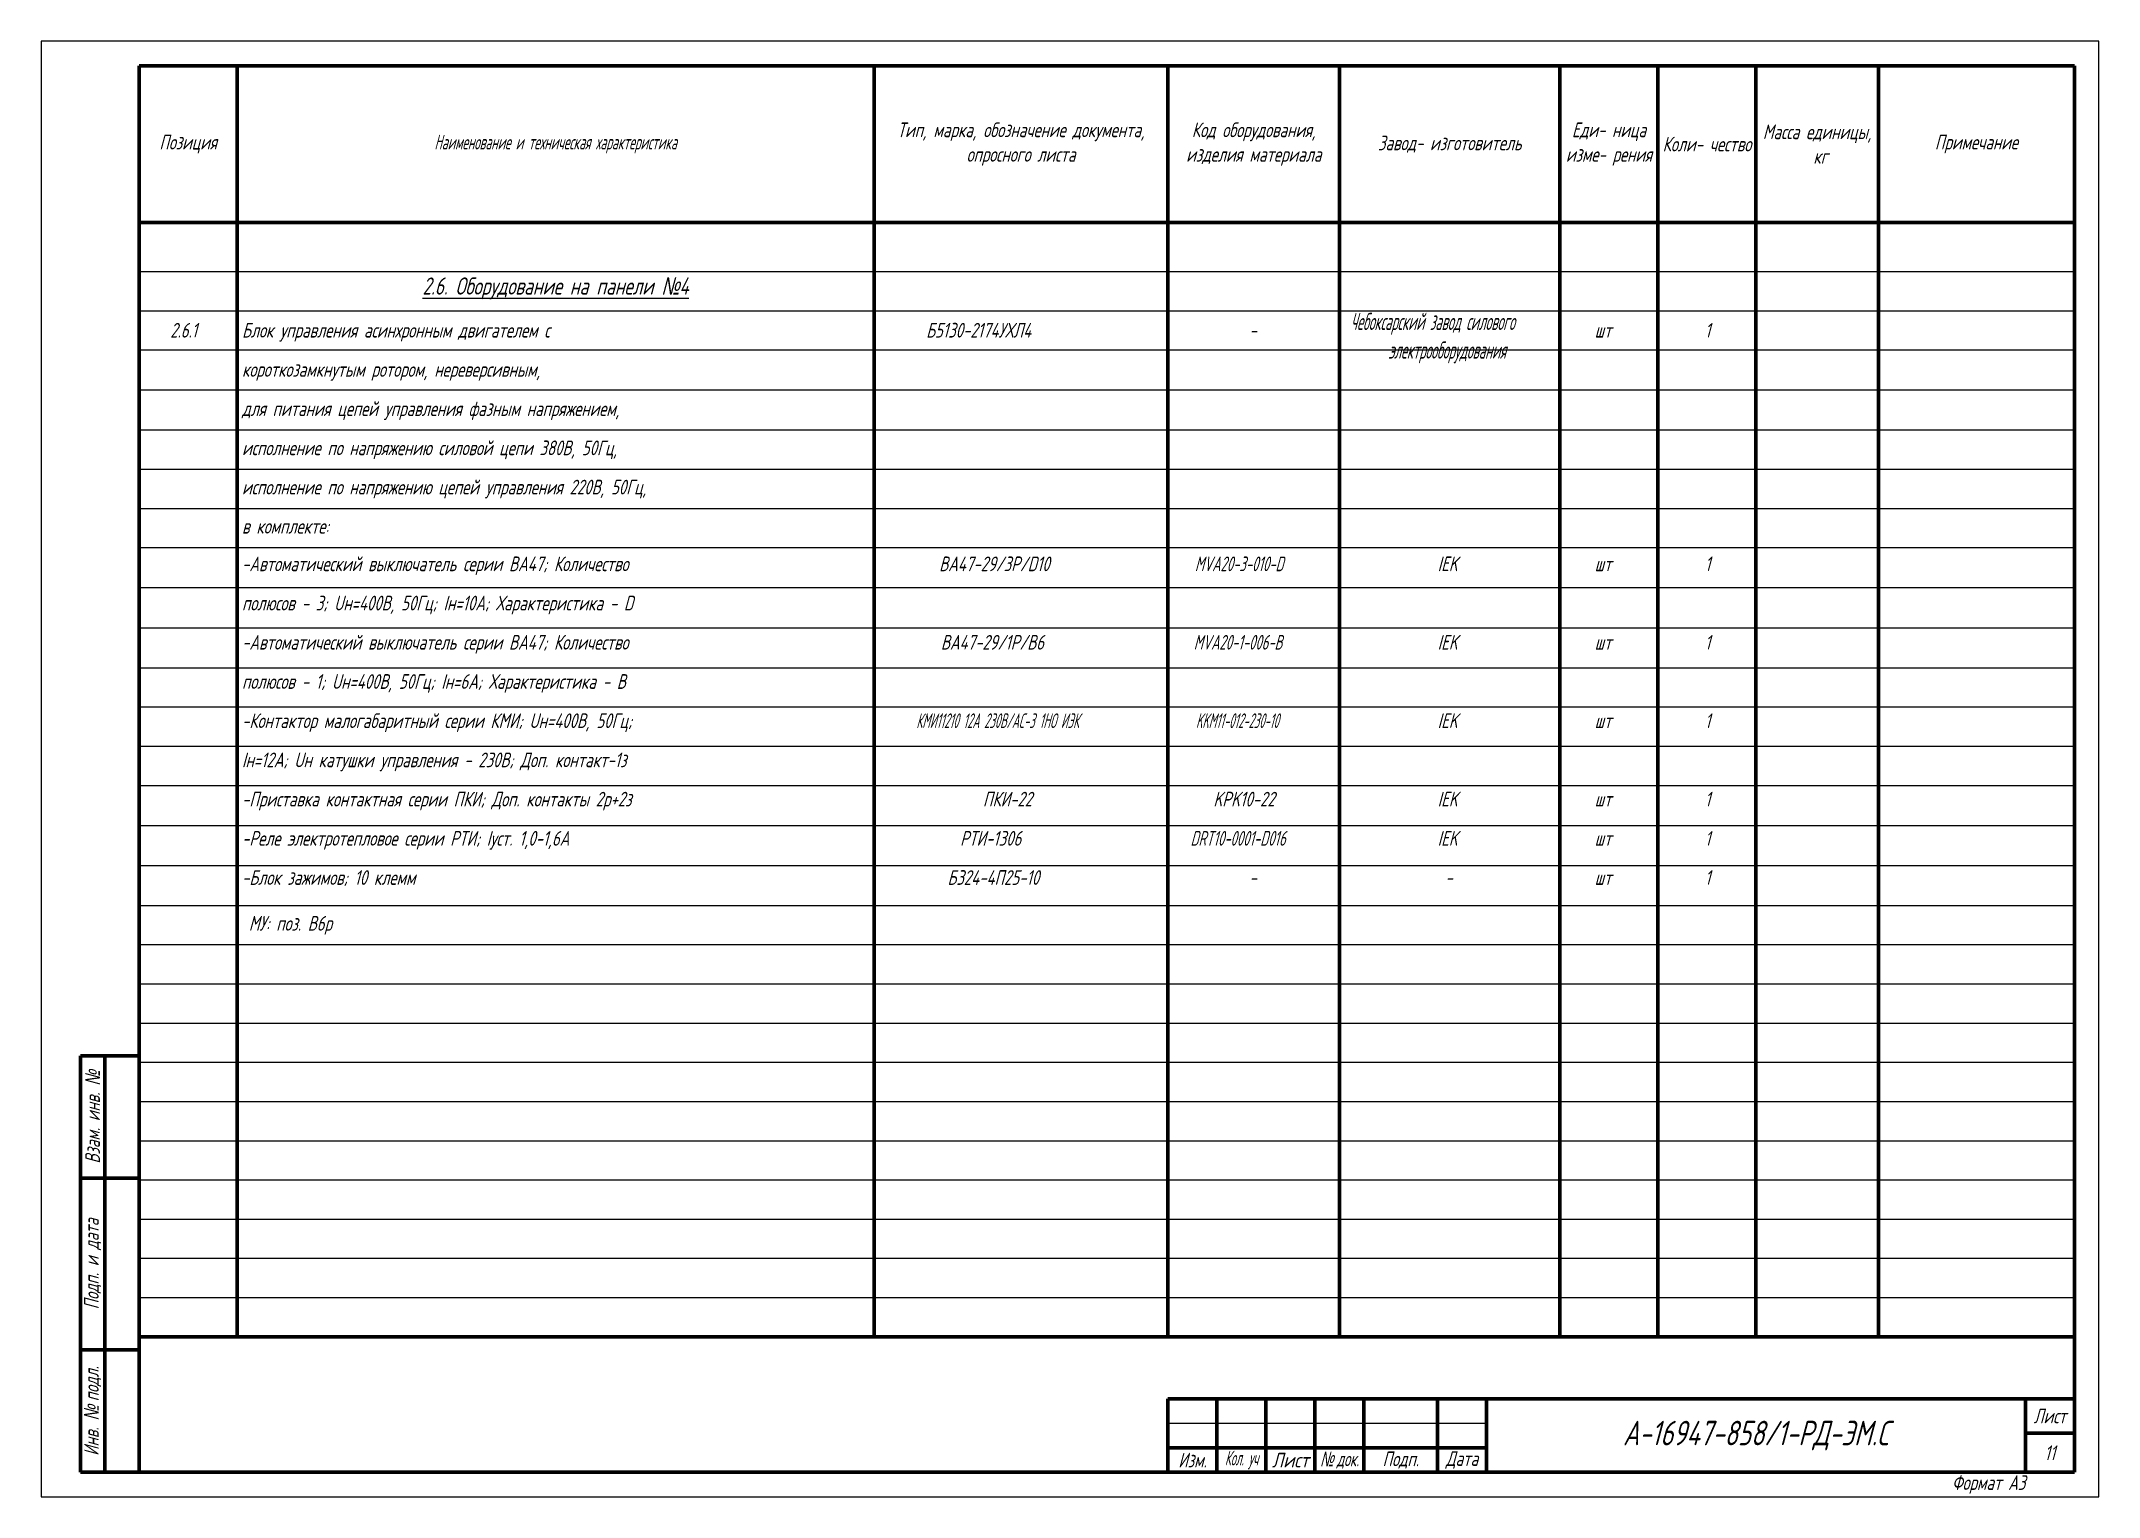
# Model space of a CAD drawing. Header units: millimetres. Extents: x -10490 to 5162, y -5053 to 76.
# Drawn here: x 1382 to 1802, y -344.1 to -47.1 of the extents above; entities that cross this region are included whole.
import ezdxf

# ---------------------------------------------------------------- set-up
doc = ezdxf.new("R2010")
doc.units = ezdxf.units.MM
for name, color, linetype, lineweight in [('Рамка толстая', 7, 'Continuous', 60), ('Рамка тонкая', 5, 'Continuous', 25), ('Спецификация', 9, 'Continuous', 25), ('Текст', 2, 'Continuous', 25), ('Штампы', 252, 'Continuous', 25)]:
    doc.layers.add(name, color=color, linetype=linetype, lineweight=lineweight)
doc.styles.add('SIMPLEX', font='simplex.shx', dxfattribs={"width": 0.7, "oblique": 15})

msp = doc.modelspace()

# ---------------------------------------------------------------- texts
at = {"layer": 'Спецификация', "color": 2, "attachment_point": 5, "style": 'SIMPLEX'}
for s, insert, char_height, width in [('{\\C2;Позиция}', (1411.95639, -68.14683), 3, 20), ('{\\Fgost|c204;\\Q15;\\C2;Наименование и техническая характеристика}', (1486.95639, -68.14683), 3, 130), ('{\\C2;Тип, марка, обозначение документа, опросного листа}', (1581.95639, -68.14683), 3, 60), ('{\\C2;Код оборудования, изделия материала}', (1629.45639, -68.14683), 3, 35), ('{\\C2;Завод- изготовитель}', (1669.45639, -68.14683), 3, 45), ('{\\C2;Еди- ница изме- рения}', (1701.95639, -68.14683), 3, 20), ('{\\C2;Коли- чество}', (1721.95639, -68.14683), 3, 20), ('{\\C2;Масса единицы,  кг}', (1744.45639, -68.14683), 3, 25), ('{\\C2;Примечание}', (1776.95639, -68.14683), 3, 40), ('{\\L2.6. Оборудование на панели \\fArial|b0|i0|c204|p34;№\\Fsimplex|c204;4}', (1486.95639, -97.57969), 3.5, 126)]:
    msp.add_mtext(s, dxfattribs=dict(at, insert=insert, char_height=char_height, width=width))
at = {"layer": 'Текст', "attachment_point": 1, "style": 'SIMPLEX'}
for s, width, insert, char_height in [('\\pi6.3481;2.6.1', 20, (1401.95639, -104.62476), 3), ('Блок управления асинхронным двигателем с ', 129, (1422.95639, -104.62476), 3), ('\\pi10.634;Б5130-2174УХЛ4', 60, (1551.95639, -104.62476), 3), ('\\pi2.2277;{\\W0.5;Чебоксарский завод силового \\P\\pi9.9992;электрооборудования}', 45, (1646.95639, -102.58866), 3.5), ('\\pi9.5981;1', 20, (1711.95639, -104.62476), 3), ('\\pi16.6;-', 35, (1611.95639, -104.62476), 3), ('\\pi7.0965;шт', 20, (1691.95639, -104.62476), 3), ('короткозамкнутым ротором, нереверсивным, ', 129, (1422.95639, -112.62476), 3), ('для питания цепей управления фазным напряжением,', 129, (1422.95639, -120.62476), 3), ('исполнение по напряжению силовой цепи 380В, 50Гц,', 129, (1422.95639, -128.62476), 3), ('{\\W0.7;исполнение по напряжению цепей управления 220В, 50Гц,}', 129, (1422.95639, -136.62476), 3), ('в комплекте:', 129, (1422.95639, -144.62476), 3), ('-Автоматический выключатель серии ВА47; Количество', 129, (1422.95639, -152.29142), 3), ('\\pi13.293;ВА47-29/3Р/D10', 60, (1551.95639, -152.29142), 3), ('\\pi5.4938;{\\W0.6;MVA20-3-010-D}', 35, (1611.95639, -152.29142), 3), ('\\pi20.048;IEK', 45, (1646.95639, -152.29142), 3), ('\\pi7.0965;шт', 20, (1691.95639, -152.29142), 3), ('\\pi9.5981;1', 20, (1711.95639, -152.29142), 3), ('полюсов - 3; Uн=400В, 50Гц; Iн=10А; Характеристика - D', 129, (1422.95639, -160.29142), 3), ('-Автоматический выключатель серии ВА47; Количество', 129, (1422.95639, -168.29142), 3), ('\\pi13.643;ВА47-29/1Р/В6', 60, (1551.95639, -168.29142), 3), ('\\pi5.2603;{\\W0.6;MVA20-1-006-В}', 35, (1611.95639, -168.29142), 3), ('\\pi20.048;IEK', 45, (1646.95639, -168.29142), 3), ('\\pi7.0965;шт', 20, (1691.95639, -168.29142), 3), ('\\pi9.5981;1', 20, (1711.95639, -168.29142), 3), ('полюсов - 1; Uн=400В, 50Гц; Iн=6А; Характеристика - В', 129, (1422.95639, -176.29142), 3), ('-Контактор малогабаритный серии КМИ; Uн=400В, 50Гц; ', 129, (1422.95639, -184.29142), 3), ('\\pi8.6338;{\\W0.5;КМИ11210 12А 230В/АС-3 1НО ИЭК}', 60, (1551.95639, -184.29142), 3), ('\\pi5.7103;{\\W0.5;KKM11-012-230-10}', 35, (1611.95639, -184.29142), 3), ('\\pi20.048;IEK', 45, (1646.95639, -184.29142), 3), ('\\pi9.5981;1', 20, (1711.95639, -184.29142), 3), ('\\pi7.0965;шт', 20, (1691.95639, -184.29142), 3), ('Iн=12А; Uн катушки управления - 230В; Доп. контакт-1з', 129, (1422.95639, -192.29142), 3), ('{\\W0.7;-Приставка контактная серии ПКИ; Доп. контакты 2р+2з}', 129, (1422.95639, -200.29142), 3), ('\\pi22.234;ПКИ-22', 60, (1551.95639, -200.29142), 3), ('\\pi9.2746;KPK10-22', 35, (1611.95639, -200.29142), 3), ('\\pi20.048;IEK', 45, (1646.95639, -200.29142), 3), ('\\pi7.0965;шт', 20, (1691.95639, -200.29142), 3), ('\\pi9.5981;1', 20, (1711.95639, -200.29142), 3), ('-Реле электротепловое серии РТИ; Iуст. 1,0-1,6А', 129, (1422.95639, -208.29142), 3), ('\\pi17.571;РТИ-1306', 60, (1551.95639, -208.29142), 3), ('\\pi4.5984;{\\W0.6;DRT10-0001-D016}', 35, (1611.95639, -208.29142), 3), ('\\pi20.048;IEK', 45, (1646.95639, -208.29142), 3), ('\\pi7.0965;шт', 20, (1691.95639, -208.29142), 3), ('\\pi9.5981;1', 20, (1711.95639, -208.29142), 3), ('-Блок зажимов; 10 клемм', 129, (1422.95639, -216.29142), 3), ('\\pi14.988;БЗ24-4П25-10', 60, (1551.95639, -216.29142), 3), ('\\pi16.6;-', 35, (1611.95639, -216.29142), 3), ('\\pi21.6;-', 45, (1646.95639, -216.29142), 3), ('\\pi7.0965;шт', 20, (1691.95639, -216.29142), 3), ('\\pi9.5981;1', 20, (1711.95639, -216.29142), 3), (' МУ: поз. В6р', 129, (1422.95639, -225.63681), 3)]:
    msp.add_mtext_dynamic_manual_height_columns(s, width=width, gutter_width=12.5, heights=[0], dxfattribs=dict(at, insert=insert, char_height=char_height))
at = {"layer": 'Штампы', "color": 2, "char_height": 3, "attachment_point": 5, "rotation": 90, "style": 'SIMPLEX'}
for s, insert, width in [('Взам. инв. {\\fArial|b0|i0|c204|p34;№}', (1392.45639, -266.64683), 25), ('Подп. и дата', (1392.45639, -296.64683), 35), ('Инв. {\\fArial|b0|i0|c204|p34;№ }подл.', (1392.45639, -326.64683), 25)]:
    msp.add_mtext(s, dxfattribs=dict(at, insert=insert, width=width))
at = {"layer": 'Штампы', "color": 2, "style": 'SIMPLEX'}
for s, insert, char_height, width, attachment_point in [('{\\W0.7;Лист}', (1791.95639, -327.64683), 3, 10, 5), ('А-16947-858/1-РД-ЭМ.С', (1731.95639, -331.64683), 5, 110, 5), ('Изм.', (1616.95639, -336.64683), 3, 10, 5), ('{\\W0.5;Кол. уч}', (1626.95639, -336.64683), 3, 10, 5), ('{\\W0.8;Лист}', (1636.95639, -336.64683), 3, 10, 5), ('{\\fArial|b0|i0|c204|p34;\\W0.6;№ \\Fsimplex|c204;док.}', (1646.95639, -336.64683), 3, 10, 5), ('Подп.', (1659.45639, -336.64683), 3, 15, 5), ('{\\W0.7;Дата}', (1671.95639, -336.64683), 3, 10, 5), ('11', (1791.95639, -335.14683), 3, 10, 5), ('Формат А3', (1786.95639, -341.64683), 3, 165, 6)]:
    msp.add_mtext(s, dxfattribs=dict(at, insert=insert, char_height=char_height, width=width, attachment_point=attachment_point))

# ---------------------------------------------------------------- blocks, each defined once
blk = doc.blocks.new('A$C64336E77')
at = {"layer": 'Рамка толстая'}
for p, q in [((20, 5), (20, 292)), ((20, 292), (415, 292)), ((415, 292), (415, 5)), ((20, 5), (415, 5))]:
    blk.add_line(p, q, dxfattribs=at)
at = {"layer": 'Рамка тонкая'}
for p, q in [((0, 297), (0, 0)), ((420, 297), (0, 297)), ((420, 0), (420, 297)), ((0, 0), (420, 0))]:
    blk.add_line(p, q, dxfattribs=at)

# ---------------------------------------------------------------- linework, layer by layer
at = {"layer": 'Спецификация', "lineweight": 60}
for p, q in [((1401.95639, -52.14683), (1796.95639, -52.14683)), ((1401.95639, -52.14683), (1401.95639, -311.48017)), ((1421.95639, -52.14683), (1421.95639, -311.48017)), ((1551.95639, -52.14683), (1551.95639, -311.48017)), ((1611.95639, -52.14683), (1611.95639, -311.48017)), ((1646.95639, -52.14683), (1646.95639, -311.48017)), ((1691.95639, -52.14683), (1691.95639, -311.48017)), ((1711.95639, -52.14683), (1711.95639, -311.48017)), ((1731.95639, -52.14683), (1731.95639, -311.48017)), ((1756.95639, -52.14683), (1756.95639, -311.48017)), ((1796.95639, -52.14683), (1796.95639, -311.48017)), ((1401.95639, -84.14683), (1796.95639, -84.14683)), ((1401.95639, -311.48017), (1796.95639, -311.48017))]:
    msp.add_line(p, q, dxfattribs=at)
at = {"layer": 'Спецификация', "color": 5}
for p, q in [((1401.95639, -94.14683), (1796.95639, -94.14683)), ((1401.95639, -102.14683), (1796.95639, -102.14683)), ((1401.95639, -110.14683), (1796.95639, -110.14683)), ((1401.95639, -118.3135), (1796.95639, -118.3135)), ((1401.95639, -126.48017), (1796.95639, -126.48017)), ((1401.95639, -134.48017), (1796.95639, -134.48017)), ((1401.95639, -142.48017), (1796.95639, -142.48017)), ((1401.95639, -150.48017), (1796.95639, -150.48017)), ((1401.95639, -158.64683), (1796.95639, -158.64683)), ((1401.95639, -166.8135), (1796.95639, -166.8135)), ((1401.95639, -174.98017), (1796.95639, -174.98017)), ((1401.95639, -182.98017), (1796.95639, -182.98017)), ((1401.95639, -190.98017), (1796.95639, -190.98017)), ((1401.95639, -198.98017), (1796.95639, -198.98017)), ((1401.95639, -207.14683), (1796.95639, -207.14683)), ((1401.95639, -215.3135), (1796.95639, -215.3135)), ((1401.95639, -223.48017), (1796.95639, -223.48017)), ((1401.95639, -231.48017), (1796.95639, -231.48017)), ((1401.95639, -239.48017), (1796.95639, -239.48017)), ((1401.95639, -247.48017), (1796.95639, -247.48017)), ((1401.95639, -255.48017), (1796.95639, -255.48017)), ((1401.95639, -263.48017), (1796.95639, -263.48017)), ((1401.95639, -271.48017), (1796.95639, -271.48017)), ((1401.95639, -279.48017), (1796.95639, -279.48017)), ((1401.95639, -287.48017), (1796.95639, -287.48017)), ((1401.95639, -295.48017), (1796.95639, -295.48017)), ((1401.95639, -303.48017), (1796.95639, -303.48017))]:
    msp.add_line(p, q, dxfattribs=at)
at = {"layer": 'Штампы', "lineweight": 60}
for p, q in [((1389.95639, -339.14683), (1389.95639, -254.14683)), ((1389.95639, -254.14683), (1401.95639, -254.14683)), ((1394.95639, -339.14683), (1394.95639, -254.14683)), ((1401.95639, -339.14683), (1401.95639, -254.14683)), ((1389.95639, -279.14683), (1401.95639, -279.14683)), ((1389.95639, -314.14683), (1401.95639, -314.14683)), ((1611.95639, -324.14683), (1796.95639, -324.14683)), ((1611.95639, -324.14683), (1611.95639, -339.14683)), ((1621.95639, -324.14683), (1621.95639, -339.14683)), ((1631.95639, -324.14683), (1631.95639, -339.14683)), ((1641.95639, -324.14683), (1641.95639, -339.14683)), ((1651.95639, -324.14683), (1651.95639, -339.14683)), ((1666.95639, -324.14683), (1666.95639, -339.14683)), ((1676.95639, -324.14683), (1676.95639, -339.14683)), ((1786.95639, -324.14683), (1786.95639, -339.14683)), ((1796.95639, -324.14683), (1796.95639, -339.14683)), ((1786.95639, -331.14683), (1796.95639, -331.14683)), ((1611.95639, -334.14683), (1676.95639, -334.14683)), ((1389.95639, -339.14683), (1401.95639, -339.14683)), ((1611.95639, -339.14683), (1796.95639, -339.14683))]:
    msp.add_line(p, q, dxfattribs=at)
at = {"layer": 'Штампы', "color": 5, "lineweight": 25}
msp.add_line((1611.95639, -329.14683), (1676.95639, -329.14683), dxfattribs=at)
at = {"layer": 'Штампы', "color": 8, "lineweight": 0}
msp.add_line((1611.95639, -344.14683), (1796.95639, -344.14683), dxfattribs=at)

# ---------------------------------------------------------------- block references
msp.add_blockref('A$C64336E77', (1381.9564, -344.14683))

msp.set_redraw_order([(e.dxf.handle, doc.entitydb.next_handle()) for e in msp.query("TEXT MTEXT ATTDEF DIMENSION ARC_DIMENSION")])  # texts and dimensions are drawn at this point

doc.saveas('drawing.dxf')
